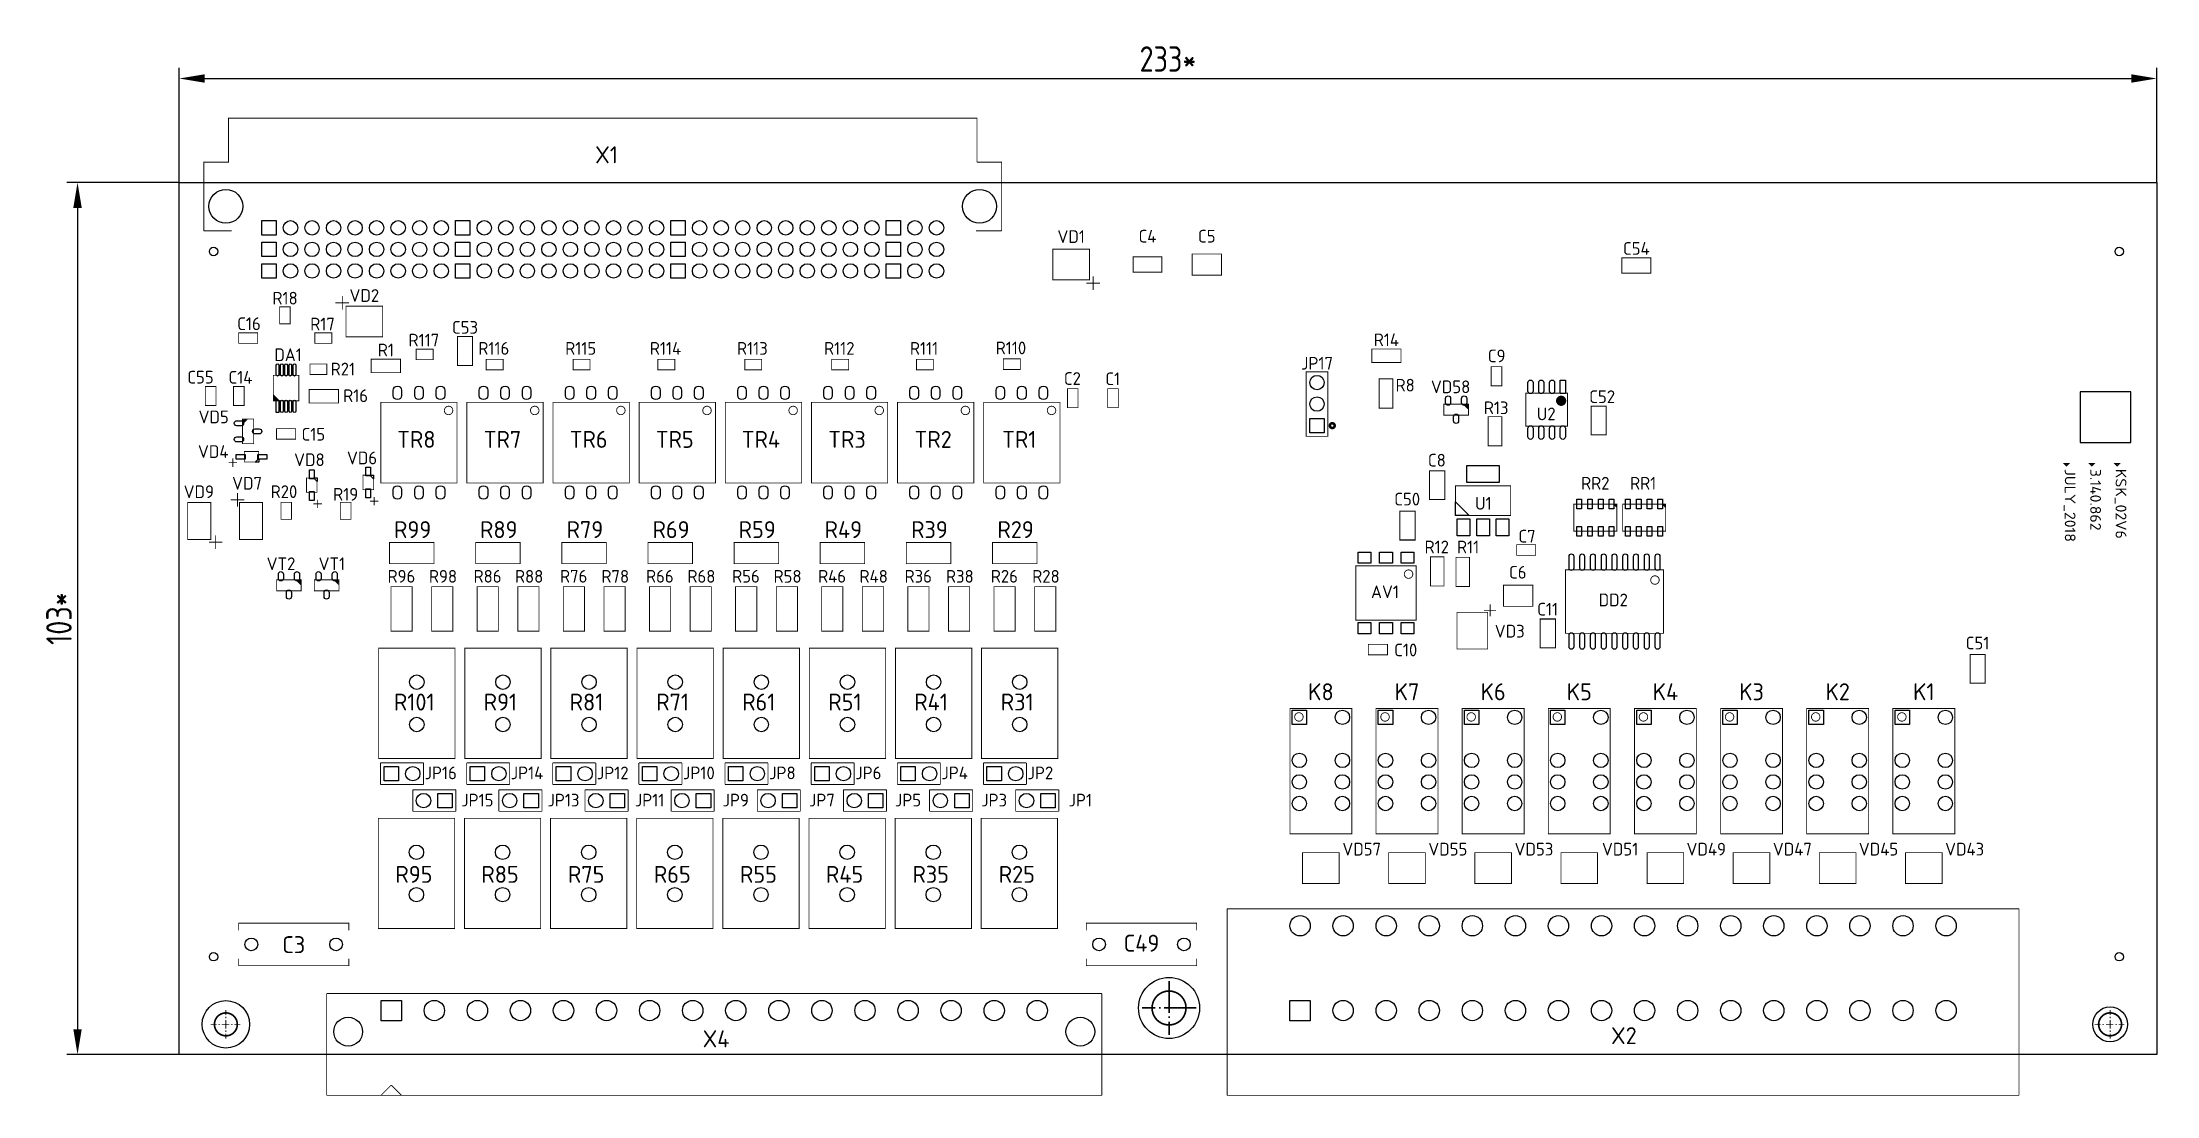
# Model space of a CAD drawing. Header units: millimetres. Extents: x -16 to 566, y -37 to 126.
# Drawn here: x -16.2 to 233.2, y 0 to 124.3 of the extents above; entities that cross this region are included whole.
import ezdxf
from ezdxf.enums import TextEntityAlignment as Align

# ---------------------------------------------------------------- set-up
doc = ezdxf.new("R2010")
doc.units = ezdxf.units.MM
for name, color, linetype in [('BG_OUTLINE', 7, 'Continuous'), ('PG_ASSEMBLY_TOP', 7, 'Continuous'), ('PIN_TOP', 7, 'Continuous'), ('RD_ASSEMBLY_TOP', 7, 'Continuous'), ('РАЗМЕРЫ', 7, 'Continuous')]:
    doc.layers.add(name, color=color, linetype=linetype)
doc.styles.get("Standard").update_dxf_attribs({"font": 'txt.shx'})
doc.styles.add('ГОСТ 2.304', font='CS_Gost2304.shx')
doc.dimstyles.new('ЕСКД', dxfattribs={"dimscale": 0, "dimtxt": 3, "dimasz": 3, "dimexe": 1.25, "dimexo": 0, "dimtad": 1, "dimtoh": 1, "dimdec": 3, "dimrnd": 0.5, "dimtxsty": 'ГОСТ 2.304', "dimcen": 5, "dimadec": 3, "dimazin": 2, "dimtfac": 0.75, "dimtdec": 4, "dimtmove": 1, "dimatfit": 3, "dimfxl": 1, "dimtolj": 1, "dimarcsym": 0})

msp = doc.modelspace()

# ---------------------------------------------------------------- texts
at = {"layer": 'RD_ASSEMBLY_TOP', "width": 0.916667}
for s, height, p in [('X1', 2, (49.061, 110)), ('JP16', 1.5, (28.9412, 37.3323)), ('JP14', 1.5, (39.1012, 37.3323)), ('JP12', 1.5, (49.2612, 37.3323)), ('JP10', 1.5, (59.4212, 37.3323)), ('JP8', 1.5, (69.5812, 37.3323)), ('JP6', 1.5, (79.7412, 37.3323)), ('JP4', 1.5, (89.9012, 37.3323)), ('JP2', 1.5, (100.0612, 37.3323))]:
    msp.add_text(s, height=height, dxfattribs=at).set_placement(p)
for s, height, p in [('VD1', 1.5, (105.204, 100.5994)), ('C4', 1.5, (114.204, 100.6454)), ('C5', 1.5, (121.204, 100.6454)), ('C16', 1.5, (8.225, 90.3189)), ('R14', 1.5, (142.389, 88.4229)), ('R1', 1.5, (24.369, 87.22)), ('R16', 1.5, (20.8014, 81.826)), ('VD58', 1.5, (149.962, 82.878)), ('VD5', 1.5, (4.0595, 79.3269)), ('R99', 2, (27.53, 65.7835)), ('R89', 2, (37.69, 65.7835)), ('R79', 2, (47.85, 65.7835)), ('R69', 2, (58.01, 65.7835)), ('R59', 2, (68.17, 65.7835)), ('R49', 2, (78.33, 65.7835)), ('R39', 2, (88.49, 65.7835)), ('R29', 2, (98.65, 65.7835)), ('VT2', 1.5, (12, 62)), ('VT1', 1.5, (18, 62)), ('C6', 1.5, (157.8864, 61)), ('K8', 2, (134.659, 46.652)), ('K7', 2, (144.819, 46.652)), ('K6', 2, (154.979, 46.652)), ('K5', 2, (165.139, 46.652)), ('K4', 2, (175.299, 46.652)), ('K3', 2, (185.459, 46.652)), ('K2', 2, (195.619, 46.652)), ('K1', 2, (205.779, 46.652)), ('VD57', 1.5, (139.474, 28.3359)), ('VD55', 1.5, (149.634, 28.3359)), ('VD53', 1.5, (159.794, 28.3359)), ('VD51', 1.5, (169.954, 28.3359)), ('VD49', 1.5, (180.114, 28.3359)), ('VD47', 1.5, (190.274, 28.3359)), ('VD45', 1.5, (200.434, 28.3359)), ('VD43', 1.5, (210.594, 28.3359)), ('C49', 2, (113.5, 16.9935)), ('X4', 2, (63.319, 5.7131)), ('X2', 2, (170.404, 6.0852))]:
    msp.add_text(s, height=height, dxfattribs=at).set_placement(p, align=Align.CENTER)
for s, height, p in [('C54', 1.5, (171.87, 100.6979)), ('R18', 1.5, (12.4823, 94.8331)), ('VD2', 1.5, (21.829, 95.1497)), ('R17', 1.5, (16.9, 91.779)), ('R117', 1.5, (28.854, 89.8847)), ('C53', 1.5, (33.7054, 91.3886)), ('DA1', 1.5, (12.8365, 88.1581)), ('R116', 1.5, (37.104, 88.9119)), ('R115', 1.5, (47.354, 88.9119)), ('R114', 1.5, (57.354, 88.9119)), ('R113', 1.5, (67.604, 88.9119)), ('R112', 1.5, (77.854, 88.9119)), ('R111', 1.5, (87.854, 88.9119)), ('R110', 1.5, (98.104, 88.9619)), ('C9', 1.5, (155.394, 88.0244)), ('C55', 1.5, (2.5018, 85.5138)), ('C14', 1.5, (7.218, 85.4963)), ('R21', 1.5, (19.2975, 86.4695)), ('C2', 1.5, (105.3483, 85.3575)), ('C1', 1.5, (110.1084, 85.3223)), ('JP17', 1.5, (134.2087, 87.1565)), ('R8', 1.5, (144.6028, 84.5709)), ('C52', 1.5, (167.8413, 83.2122)), ('R13', 1.5, (155.3374, 81.9018)), ('U2', 1.5, (161.2428, 81.1815)), ('C15', 1.5, (15.8178, 78.7772)), ('TR8', 2, (27.969, 78.4267)), ('TR7', 2, (38.129, 78.4267)), ('TR6', 2, (48.289, 78.4267)), ('TR5', 2, (58.449, 78.4267)), ('TR4', 2, (68.609, 78.4267)), ('TR3', 2, (78.769, 78.4267)), ('TR2', 2, (88.929, 78.4267)), ('TR1', 2, (99.089, 78.4267)), ('VD4', 1.5, (4.0068, 76.7402)), ('VD8', 1.5, (15.35, 75.7739)), ('VD6', 1.5, (21.5607, 75.985)), ('C8', 1.5, (148.3412, 75.7203)), ('VD7', 1.5, (8, 73)), ('RR2', 1.5, (167.0332, 73)), ('RR1', 1.5, (172.6735, 73)), ('VD9', 1.5, (2.305, 72)), ('R20', 1.5, (12.3526, 72.0068)), ('R19', 1.5, (19.6288, 71.699)), ('C50', 1.5, (144.8409, 71.1296)), ('U1', 1.5, (153.827, 70.628)), ('R12', 1.5, (148.3318, 65.4835)), ('R11', 1.5, (152.0283, 65.4835)), ('C7', 1.5, (158.975, 66.7515)), ('R96', 1.5, (26.2064, 62.0272)), ('R98', 1.5, (31.1122, 62.0181)), ('R86', 1.5, (36.3664, 62.0272)), ('R88', 1.5, (41.2722, 62.0181)), ('R76', 1.5, (46.5264, 62.0272)), ('R78', 1.5, (51.4322, 62.0181)), ('R66', 1.5, (56.6864, 62.0272)), ('R68', 1.5, (61.5922, 62.0181)), ('R56', 1.5, (66.8464, 62.0272)), ('R58', 1.5, (71.7522, 62.0181)), ('R46', 1.5, (77.0064, 62.0272)), ('R48', 1.5, (81.9122, 62.0181)), ('R36', 1.5, (87.1664, 62.0272)), ('R38', 1.5, (92.0722, 62.0181)), ('R26', 1.5, (97.3264, 62.0272)), ('R28', 1.5, (102.2322, 62.0181)), ('AV1', 1.5, (142.2232, 60.1964)), ('C11', 1.5, (161.4047, 58.1444)), ('DD2', 1.5, (169.1473, 59.2328)), ('VD3', 1.5, (156.9356, 55.5501)), ('C10', 1.5, (144.6673, 53.3338)), ('C51', 1.5, (212.1157, 54.1539)), ('R101', 2, (27.719, 47.4393)), ('R91', 2, (37.879, 47.4393)), ('R81', 2, (48.039, 47.4393)), ('R71', 2, (58.199, 47.4393)), ('R61', 2, (68.359, 47.4393)), ('R51', 2, (78.519, 47.4393)), ('R41', 2, (88.679, 47.4393)), ('R31', 2, (98.839, 47.4393)), ('JP15', 1.5, (35.1619, 35.6199)), ('JP13', 1.5, (45.3219, 35.6199)), ('JP11', 1.5, (55.4819, 35.6199)), ('JP9', 1.5, (65.6419, 35.6199)), ('JP7', 1.5, (75.8019, 35.6199)), ('JP5', 1.5, (85.9619, 35.6199)), ('JP3', 1.5, (96.1219, 35.6199)), ('JP1', 1.5, (106.2819, 35.6199)), ('R95', 2, (27.679, 27.1142)), ('R85', 2, (37.839, 27.1142)), ('R75', 2, (47.999, 27.1142)), ('R65', 2, (58.159, 27.1142)), ('R55', 2, (68.319, 27.1142)), ('R45', 2, (78.479, 27.1142)), ('R35', 2, (88.639, 27.1142)), ('R25', 2, (98.799, 27.1142)), ('C3', 2, (13.5, 18.8184))]:
    msp.add_text(s, height=height, dxfattribs=at).set_placement(p, align=Align.TOP_CENTER)
at = {"layer": 'RD_ASSEMBLY_TOP', "width": 1.019685}
for s, p in [('JULY_2018', (222.404, 73.95)), ('3.140.862', (225.404, 73.95)), ('KSK_02V6', (228.404, 73.95))]:
    msp.add_text(s, height=1.27, rotation=270, dxfattribs=at).set_placement(p)

# ---------------------------------------------------------------- blocks, each defined once
blk = doc.blocks.new('*D423')
at = {"layer": 'Defpoints', "color": 0}
for p in [(233.25, 120), (0, 107.72), (233.25, 107.72)]:
    blk.add_point(p, dxfattribs=at)
at = {"layer": 'РАЗМЕРЫ', "color": 0, "lineweight": -2}
for p, q in [((0, 107.72), (0, 121.25)), ((3, 120), (230.25, 120)), ((233.25, 107.72), (233.25, 121.25))]:
    blk.add_line(p, q, dxfattribs=at)
at = {"layer": 'РАЗМЕРЫ', "color": 0}
for points in [[(3, 120.5), (3, 119.5), (0, 120)], [(230.25, 119.5), (230.25, 120.5), (233.25, 120)]]:
    blk.add_solid(points, dxfattribs=at)
at = {"layer": 'РАЗМЕРЫ', "color": 0, "ltscale": 100, "insert": (116.62, 122.3), "char_height": 3, "attachment_point": 5, "style": 'ГОСТ 2.304'}
blk.add_mtext('\\A1;233*', dxfattribs=at)
blk = doc.blocks.new('*D425')
at = {"layer": 'Defpoints', "color": 0}
for p in [(0, 107.72), (-12, 4.85), (0, 4.85)]:
    blk.add_point(p, dxfattribs=at)
at = {"layer": 'РАЗМЕРЫ', "color": 0, "lineweight": -2}
for p, q in [((0, 107.72), (-13.25, 107.72)), ((-12, 104.72), (-12, 7.85)), ((0, 4.85), (-13.25, 4.85))]:
    blk.add_line(p, q, dxfattribs=at)
at = {"layer": 'РАЗМЕРЫ', "color": 0}
for points in [[(-11.5, 104.72), (-12.5, 104.72), (-12, 107.72)], [(-12.5, 7.85), (-11.5, 7.85), (-12, 4.85)]]:
    blk.add_solid(points, dxfattribs=at)
at = {"layer": 'РАЗМЕРЫ', "color": 0, "ltscale": 100, "insert": (-14.19, 56.28), "char_height": 3, "attachment_point": 5, "rotation": 90, "style": 'ГОСТ 2.304'}
blk.add_mtext('\\A1;103*', dxfattribs=at)

# ---------------------------------------------------------------- dimensions: what is measured, and where the dimension line sits
at = {"layer": 'РАЗМЕРЫ'}
dim = msp.add_linear_dim(base=(233.25, 120), p1=(0, 107.72), p2=(233.25, 107.72), text='<>*', dimstyle='ЕСКД', override={"dimscale": 1, "dimlfac": 1, "dimtxsty": 'ГОСТ 2.304', "dimsah": 1, "dimtolj": 1}, dxfattribs=at)
dim.commit()
dim.dimension.update_dxf_attribs({"geometry": '*D423', "text_midpoint": (116.625, 122.3033)})
dim = msp.add_linear_dim(base=(-12, 4.85), p1=(0, 107.72), p2=(0, 4.85), angle=90, text='<>*', dimstyle='ЕСКД', override={"dimscale": 1, "dimlfac": 1, "dimtxsty": 'ГОСТ 2.304', "dimsah": 1, "dimtolj": 1}, dxfattribs=at)
dim.commit()
dim.dimension.update_dxf_attribs({"geometry": '*D425', "text_midpoint": (-14.1871, 56.285)})

# ---------------------------------------------------------------- linework, layer by layer
at = {"layer": 'BG_OUTLINE'}
msp.add_lwpolyline([(0, 107.72), (233.25, 107.72), (233.25, 4.85), (0, 4.85)], close=True, dxfattribs=at)
at = {"layer": 'PG_ASSEMBLY_TOP'}
for points, const_width in [([(94.1, 110.12), (94.1, 115.32), (5.8, 115.32), (5.8, 110.12), (2.9, 110.12), (2.898, 102.02)], 0.1), ([(97, 102.02), (97, 110.12), (94.1, 110.12)], 0.1), ([(2.898, 102.02), (6.2, 102.02)], 0.1), ([(93.968, 102.02), (97, 102.02)], 0.1), ([(107.366, 99.862), (107.366, 96.238), (103.042, 96.238), (103.042, 99.862), (107.366, 99.862)], 0.1), ([(112.504, 97.15), (112.504, 98.95), (115.904, 98.95), (115.904, 97.15), (112.504, 97.15)], 0.12), ([(122.929, 99.3), (122.929, 96.8), (119.479, 96.8), (119.479, 99.3), (122.929, 99.3)], 0.1), ([(170.17, 97.035), (170.17, 98.835), (173.57, 98.835), (173.57, 97.035), (170.17, 97.035)], 0.12), ([(107.004, 95.85), (108.604, 95.85)], 0.1), ([(107.804, 96.65), (107.804, 95.05)], 0.1), ([(11.839, 93.054), (13.089, 93.054), (13.089, 91.054), (11.839, 91.054), (11.839, 93.054)], 0.1), ([(20.029, 93.53), (18.429, 93.53)], 0.1), ([(19.229, 92.73), (19.229, 94.33)], 0.1), ([(19.667, 89.518), (19.667, 93.142), (23.991, 93.142), (23.991, 89.518), (19.667, 89.518)], 0.1), ([(9.25, 90), (9.25, 88.75), (7, 88.75), (7, 90), (9.25, 90)], 0.1), ([(16, 88.75), (16, 90), (18, 90), (18, 88.75), (16, 88.75)], 0.1), ([(27.954, 86.825), (27.954, 88.075), (29.954, 88.075), (29.954, 86.825), (27.954, 86.825)], 0.1), ([(34.604, 86.15), (32.804, 86.15), (32.804, 89.55), (34.604, 89.55), (34.604, 86.15)], 0.12), ([(144.114, 88.09), (144.114, 86.49), (140.664, 86.49), (140.664, 88.09), (144.114, 88.09)], 0.1), ([(14.1, 81.975), (11.1, 81.975), (11.1, 84.975), (14.1, 84.975), (14.1, 81.975)], 0.1), ([(15.416, 85.076), (15.416, 86.326), (17.416, 86.326), (17.416, 85.076), (15.416, 85.076)], 0.1), ([(26.094, 86.8953), (26.094, 85.2953), (22.644, 85.2953), (22.644, 86.8953), (26.094, 86.8953)], 0.1), ([(36.204, 85.625), (36.204, 86.875), (38.204, 86.875), (38.204, 85.625), (36.204, 85.625)], 0.1), ([(46.454, 85.625), (46.454, 86.875), (48.454, 86.875), (48.454, 85.625), (46.454, 85.625)], 0.1), ([(56.454, 85.625), (56.454, 86.875), (58.454, 86.875), (58.454, 85.625), (56.454, 85.625)], 0.1), ([(66.704, 85.625), (66.704, 86.875), (68.704, 86.875), (68.704, 85.625), (66.704, 85.625)], 0.1), ([(76.954, 85.625), (76.954, 86.875), (78.954, 86.875), (78.954, 85.625), (76.954, 85.625)], 0.1), ([(86.954, 85.625), (86.954, 86.875), (88.954, 86.875), (88.954, 85.625), (86.954, 85.625)], 0.1), ([(97.204, 85.675), (97.204, 86.925), (99.204, 86.925), (99.204, 85.675), (97.204, 85.675)], 0.1), ([(132.934, 85.4), (135.474, 85.4), (135.474, 77.78), (132.934, 77.78), (132.934, 85.4)], 0.1), ([(154.75, 86), (156, 86), (156, 83.75), (154.75, 83.75), (154.75, 86)], 0.1), ([(3.079, 83.675), (4.329, 83.675), (4.329, 81.425), (3.079, 81.425), (3.079, 83.675)], 0.1), ([(6.408, 83.675), (7.658, 83.675), (7.658, 81.425), (6.408, 81.425), (6.408, 83.675)], 0.1), ([(11.8, 81.975), (11.1, 82.675)], 0.1), ([(11.1, 82.575), (11.7, 81.975)], 0.1), ([(11.6, 81.975), (11.1, 82.475)], 0.1), ([(11.5, 81.975), (11.1, 82.375)], 0.1), ([(11.4, 81.975), (11.1, 82.275)], 0.1), ([(18.777, 83.321), (18.777, 81.721), (15.327, 81.721), (15.327, 83.321), (18.777, 83.321)], 0.1), ([(104.764, 83.415), (106.014, 83.415), (106.014, 81.165), (104.764, 81.165), (104.764, 83.415)], 0.1), ([(109.514, 83.415), (110.764, 83.415), (110.764, 81.165), (109.514, 81.165), (109.514, 83.415)], 0.1), ([(143.144, 81.114), (141.544, 81.114), (141.544, 84.564), (143.144, 84.564), (143.144, 81.114)], 0.1), ([(158.841, 82.881), (163.741, 82.881), (163.741, 78.981), (158.841, 78.981), (158.841, 82.881)], 0.1), ([(8.769, 79.825), (8.769, 76.925), (7.469, 76.925), (7.469, 79.825), (8.769, 79.825)], 0.1), ([(7.519, 79.675), (7.619, 79.775)], 0.1), ([(7.519, 79.575), (7.719, 79.775)], 0.1), ([(7.519, 79.475), (7.819, 79.775)], 0.1), ([(7.519, 79.375), (7.919, 79.775)], 0.1), ([(7.519, 79.275), (8.019, 79.775)], 0.1), ([(11.3, 81.975), (11.1, 82.175)], 0.1), ([(11.2, 81.975), (11.1, 82.075)], 0.1), ([(23.769, 81.8), (32.769, 81.8), (32.769, 72.28), (23.769, 72.28), (23.769, 81.8)], 0.1), ([(33.929, 81.8), (42.929, 81.8), (42.929, 72.28), (33.929, 72.28), (33.929, 81.8)], 0.1), ([(44.089, 81.8), (53.089, 81.8), (53.089, 72.28), (44.089, 72.28), (44.089, 81.8)], 0.1), ([(54.249, 81.8), (63.249, 81.8), (63.249, 72.28), (54.249, 72.28), (54.249, 81.8)], 0.1), ([(64.409, 81.8), (73.409, 81.8), (73.409, 72.28), (64.409, 72.28), (64.409, 81.8)], 0.1), ([(74.569, 81.8), (83.569, 81.8), (83.569, 72.28), (74.569, 72.28), (74.569, 81.8)], 0.1), ([(84.729, 81.8), (93.729, 81.8), (93.729, 72.28), (84.729, 72.28), (84.729, 81.8)], 0.1), ([(94.889, 81.8), (103.889, 81.8), (103.889, 72.28), (94.889, 72.28), (94.889, 81.8)], 0.1), ([(152.062, 80.281), (149.162, 80.281), (149.162, 81.581), (152.062, 81.581), (152.062, 80.281)], 0.1), ([(151.512, 81.531), (152.012, 81.031)], 0.1), ([(151.612, 81.531), (152.012, 81.131)], 0.1), ([(151.712, 81.531), (152.012, 81.231)], 0.1), ([(151.812, 81.531), (152.012, 81.331)], 0.1), ([(151.912, 81.531), (152.012, 81.431)], 0.1), ([(156, 76.662), (154.4, 76.662), (154.4, 80.112), (156, 80.112), (156, 76.662)], 0.1), ([(168.325, 77.959), (166.525, 77.959), (166.525, 81.359), (168.325, 81.359), (168.325, 77.959)], 0.12), ([(11.475, 77.444), (11.475, 78.694), (13.725, 78.694), (13.725, 77.444), (11.475, 77.444)], 0.1), ([(6.319, 74.175), (6.319, 75.175)], 0.1), ([(7.669, 74.75), (7.669, 76), (9.369, 76), (9.369, 74.75), (7.669, 74.75)], 0.1), ([(6.819, 74.675), (5.819, 74.675)], 0.1), ([(16.25, 71.177), (15, 71.177), (15, 72.877), (16.25, 72.877), (16.25, 71.177)], 0.1), ([(22.9241, 71.495), (21.6741, 71.495), (21.6741, 73.195), (22.9241, 73.195), (22.9241, 71.495)], 0.1), ([(149.286, 70.327), (147.486, 70.327), (147.486, 73.727), (149.286, 73.727), (149.286, 70.327)], 0.12), ([(222.804, 74.55), (222.604, 74.35), (222.404, 74.55), (222.804, 74.55)], 0.2), ([(225.804, 74.55), (225.604, 74.35), (225.404, 74.55), (225.804, 74.55)], 0.2), ([(228.804, 74.55), (228.604, 74.35), (228.404, 74.55), (228.804, 74.55)], 0.2), ([(1, 69.989), (3.724, 69.989), (3.724, 65.613), (1, 65.613), (1, 69.989)], 0.1), ([(6.068, 70.301), (7.668, 70.301)], 0.1), ([(6.868, 69.501), (6.868, 71.101)], 0.1), ([(9.828, 65.613), (7.104, 65.613), (7.104, 69.989), (9.828, 69.989), (9.828, 65.613)], 0.1), ([(13.247, 68), (11.997, 68), (11.997, 70), (13.247, 70), (13.247, 68)], 0.1), ([(16.825, 69.827), (15.825, 69.827)], 0.1), ([(16.325, 70.327), (16.325, 69.327)], 0.1), ([(20.25, 68), (19, 68), (19, 70), (20.25, 70), (20.25, 68)], 0.1), ([(23.4991, 70.145), (22.4991, 70.145)], 0.1), ([(22.9991, 70.645), (22.9991, 69.645)], 0.1), ([(150.539, 71.94), (157.039, 71.94), (157.039, 68.44), (150.539, 68.44), (150.539, 71.94)], 0.1), ([(169.579, 66.59), (164.499, 66.59), (164.499, 69.79), (169.579, 69.79), (169.579, 66.59)], 0.1), ([(169.179, 69.79), (169.579, 69.39)], 0.1), ([(169.279, 69.79), (169.579, 69.49)], 0.1), ([(169.379, 69.79), (169.579, 69.59)], 0.1), ([(169.479, 69.79), (169.579, 69.69)], 0.1), ([(175.329, 66.59), (170.249, 66.59), (170.249, 69.79), (175.329, 69.79), (175.329, 66.59)], 0.1), ([(174.929, 69.79), (175.329, 69.39)], 0.1), ([(175.029, 69.79), (175.329, 69.49)], 0.1), ([(175.129, 69.79), (175.329, 69.59)], 0.1), ([(175.229, 69.79), (175.329, 69.69)], 0.1), ([(145.788, 65.557), (143.988, 65.557), (143.988, 68.957), (145.788, 68.957), (145.788, 65.557)], 0.12), ([(5.09, 65.301), (3.49, 65.301)], 0.1), ([(4.29, 66.101), (4.29, 64.501)], 0.1), ([(30.055, 65.27), (30.055, 62.77), (24.805, 62.77), (24.805, 65.27), (30.055, 65.27)], 0.1), ([(40.215, 65.27), (40.215, 62.77), (34.965, 62.77), (34.965, 65.27), (40.215, 65.27)], 0.1), ([(50.375, 65.27), (50.375, 62.77), (45.125, 62.77), (45.125, 65.27), (50.375, 65.27)], 0.1), ([(60.535, 65.27), (60.535, 62.77), (55.285, 62.77), (55.285, 65.27), (60.535, 65.27)], 0.1), ([(70.695, 65.27), (70.695, 62.77), (65.445, 62.77), (65.445, 65.27), (70.695, 65.27)], 0.1), ([(80.855, 65.27), (80.855, 62.77), (75.605, 62.77), (75.605, 65.27), (80.855, 65.27)], 0.1), ([(91.015, 65.27), (91.015, 62.77), (85.765, 62.77), (85.765, 65.27), (91.015, 65.27)], 0.1), ([(101.175, 65.27), (101.175, 62.77), (95.925, 62.77), (95.925, 65.27), (101.175, 65.27)], 0.1), ([(160, 65), (160, 63.75), (157.75, 63.75), (157.75, 65), (160, 65)], 0.1), ([(138.784, 62.507), (145.904, 62.507), (145.904, 56.107), (138.784, 56.107), (138.784, 62.507)], 0.1), ([(147.586, 63.576), (149.186, 63.576), (149.186, 60.126), (147.586, 60.126), (147.586, 63.576)], 0.1), ([(152.189, 60.065), (150.589, 60.065), (150.589, 63.515), (152.189, 63.515), (152.189, 60.065)], 0.1), ([(14.389, 59.55), (11.489, 59.55), (11.489, 60.85), (14.389, 60.85), (14.389, 59.55)], 0.1), ([(13.839, 60.8), (14.339, 60.3)], 0.1), ([(13.939, 60.8), (14.339, 60.4)], 0.1), ([(14.039, 60.8), (14.339, 60.5)], 0.1), ([(14.139, 60.8), (14.339, 60.6)], 0.1), ([(14.239, 60.8), (14.339, 60.7)], 0.1), ([(18.834, 59.55), (15.934, 59.55), (15.934, 60.85), (18.834, 60.85), (18.834, 59.55)], 0.1), ([(18.284, 60.8), (18.784, 60.3)], 0.1), ([(18.384, 60.8), (18.784, 60.4)], 0.1), ([(18.484, 60.8), (18.784, 60.5)], 0.1), ([(18.584, 60.8), (18.784, 60.6)], 0.1), ([(18.684, 60.8), (18.784, 60.7)], 0.1), ([(27.48, 54.795), (24.98, 54.795), (24.98, 60.045), (27.48, 60.045), (27.48, 54.795)], 0.1), ([(29.78, 60.045), (32.28, 60.045), (32.28, 54.795), (29.78, 54.795), (29.78, 60.045)], 0.1), ([(37.64, 54.795), (35.14, 54.795), (35.14, 60.045), (37.64, 60.045), (37.64, 54.795)], 0.1), ([(39.94, 60.045), (42.44, 60.045), (42.44, 54.795), (39.94, 54.795), (39.94, 60.045)], 0.1), ([(47.8, 54.795), (45.3, 54.795), (45.3, 60.045), (47.8, 60.045), (47.8, 54.795)], 0.1), ([(50.1, 60.045), (52.6, 60.045), (52.6, 54.795), (50.1, 54.795), (50.1, 60.045)], 0.1), ([(57.96, 54.795), (55.46, 54.795), (55.46, 60.045), (57.96, 60.045), (57.96, 54.795)], 0.1), ([(60.26, 60.045), (62.76, 60.045), (62.76, 54.795), (60.26, 54.795), (60.26, 60.045)], 0.1), ([(68.12, 54.795), (65.62, 54.795), (65.62, 60.045), (68.12, 60.045), (68.12, 54.795)], 0.1), ([(70.42, 60.045), (72.92, 60.045), (72.92, 54.795), (70.42, 54.795), (70.42, 60.045)], 0.1), ([(78.28, 54.795), (75.78, 54.795), (75.78, 60.045), (78.28, 60.045), (78.28, 54.795)], 0.1), ([(80.58, 60.045), (83.08, 60.045), (83.08, 54.795), (80.58, 54.795), (80.58, 60.045)], 0.1), ([(88.44, 54.795), (85.94, 54.795), (85.94, 60.045), (88.44, 60.045), (88.44, 54.795)], 0.1), ([(90.74, 60.045), (93.24, 60.045), (93.24, 54.795), (90.74, 54.795), (90.74, 60.045)], 0.1), ([(98.6, 54.795), (96.1, 54.795), (96.1, 60.045), (98.6, 60.045), (98.6, 54.795)], 0.1), ([(100.9, 60.045), (103.4, 60.045), (103.4, 54.795), (100.9, 54.795), (100.9, 60.045)], 0.1), ([(159.651, 60.239), (159.651, 57.739), (156.201, 57.739), (156.201, 60.239), (159.651, 60.239)], 0.1), ([(163.514, 62.045), (175.064, 62.045), (175.064, 54.545), (163.514, 54.545), (163.514, 62.045)], 0.1), ([(154.62, 56.555), (154.62, 57.955)], 0.1), ([(150.708, 57.017), (154.332, 57.017), (154.332, 52.693), (150.708, 52.693), (150.708, 57.017)], 0.1), ([(153.92, 57.255), (155.32, 57.255)], 0.1), ([(162.324, 52.837), (160.524, 52.837), (160.524, 56.237), (162.324, 56.237), (162.324, 52.837)], 0.12), ([(23.519, 52.79), (32.519, 52.79), (32.519, 39.79), (23.519, 39.79), (23.519, 52.79)], 0.1), ([(33.679, 52.79), (42.679, 52.79), (42.679, 39.79), (33.679, 39.79), (33.679, 52.79)], 0.1), ([(43.839, 52.79), (52.839, 52.79), (52.839, 39.79), (43.839, 39.79), (43.839, 52.79)], 0.1), ([(53.999, 52.79), (62.999, 52.79), (62.999, 39.79), (53.999, 39.79), (53.999, 52.79)], 0.1), ([(64.159, 52.79), (73.159, 52.79), (73.159, 39.79), (64.159, 39.79), (64.159, 52.79)], 0.1), ([(74.319, 52.79), (83.319, 52.79), (83.319, 39.79), (74.319, 39.79), (74.319, 52.79)], 0.1), ([(84.479, 52.79), (93.479, 52.79), (93.479, 39.79), (84.479, 39.79), (84.479, 52.79)], 0.1), ([(94.639, 52.79), (103.639, 52.79), (103.639, 39.79), (94.639, 39.79), (94.639, 52.79)], 0.1), ([(140.265, 52.004), (140.265, 53.254), (142.515, 53.254), (142.515, 52.004), (140.265, 52.004)], 0.1), ([(211.229, 52.05), (213.029, 52.05), (213.029, 48.65), (211.229, 48.65), (211.229, 52.05)], 0.12), ([(131.009, 30.885), (131.009, 45.685), (138.309, 45.685), (138.309, 30.885), (131.009, 30.885)], 0.1), ([(141.169, 30.885), (141.169, 45.685), (148.469, 45.685), (148.469, 30.885), (141.169, 30.885)], 0.1), ([(151.329, 30.885), (151.329, 45.685), (158.629, 45.685), (158.629, 30.885), (151.329, 30.885)], 0.1), ([(161.489, 30.885), (161.489, 45.685), (168.789, 45.685), (168.789, 30.885), (161.489, 30.885)], 0.1), ([(171.649, 30.885), (171.649, 45.685), (178.949, 45.685), (178.949, 30.885), (171.649, 30.885)], 0.1), ([(181.809, 30.885), (181.809, 45.685), (189.109, 45.685), (189.109, 30.885), (181.809, 30.885)], 0.1), ([(191.969, 30.885), (191.969, 45.685), (199.269, 45.685), (199.269, 30.885), (191.969, 30.885)], 0.1), ([(202.129, 30.885), (202.129, 45.685), (209.429, 45.685), (209.429, 30.885), (202.129, 30.885)], 0.1), ([(23.734, 39.26), (28.814, 39.26)], 0.1), ([(23.734, 36.72), (23.734, 39.26)], 0.1), ([(28.814, 39.26), (28.814, 36.72)], 0.1), ([(33.894, 39.26), (38.974, 39.26)], 0.1), ([(33.894, 36.72), (33.894, 39.26)], 0.1), ([(38.974, 39.26), (38.974, 36.72)], 0.1), ([(44.054, 39.26), (49.134, 39.26)], 0.1), ([(44.054, 36.72), (44.054, 39.26)], 0.1), ([(49.134, 39.26), (49.134, 36.72)], 0.1), ([(54.214, 39.26), (59.294, 39.26)], 0.1), ([(54.214, 36.72), (54.214, 39.26)], 0.1), ([(59.294, 39.26), (59.294, 36.72)], 0.1), ([(64.374, 39.26), (69.454, 39.26)], 0.1), ([(64.374, 36.72), (64.374, 39.26)], 0.1), ([(69.454, 39.26), (69.454, 36.72)], 0.1), ([(74.534, 39.26), (79.614, 39.26)], 0.1), ([(74.534, 36.72), (74.534, 39.26)], 0.1), ([(79.614, 39.26), (79.614, 36.72)], 0.1), ([(84.694, 39.26), (89.774, 39.26)], 0.1), ([(84.694, 36.72), (84.694, 39.26)], 0.1), ([(89.774, 39.26), (89.774, 36.72)], 0.1), ([(94.854, 39.26), (99.934, 39.26)], 0.1), ([(94.854, 36.72), (94.854, 39.26)], 0.1), ([(99.934, 39.26), (99.934, 36.72)], 0.1), ([(28.814, 36.72), (23.734, 36.72)], 0.1), ([(27.544, 33.545), (27.544, 36.085)], 0.1), ([(27.544, 36.085), (32.624, 36.085)], 0.1), ([(32.624, 36.085), (32.624, 33.545)], 0.1), ([(38.974, 36.72), (33.894, 36.72)], 0.1), ([(37.704, 33.545), (37.704, 36.085)], 0.1), ([(37.704, 36.085), (42.784, 36.085)], 0.1), ([(42.784, 36.085), (42.784, 33.545)], 0.1), ([(49.134, 36.72), (44.054, 36.72)], 0.1), ([(47.864, 33.545), (47.864, 36.085)], 0.1), ([(47.864, 36.085), (52.944, 36.085)], 0.1), ([(52.944, 36.085), (52.944, 33.545)], 0.1), ([(59.294, 36.72), (54.214, 36.72)], 0.1), ([(58.024, 33.545), (58.024, 36.085)], 0.1), ([(58.024, 36.085), (63.104, 36.085)], 0.1), ([(63.104, 36.085), (63.104, 33.545)], 0.1), ([(69.454, 36.72), (64.374, 36.72)], 0.1), ([(68.184, 33.545), (68.184, 36.085)], 0.1), ([(68.184, 36.085), (73.264, 36.085)], 0.1), ([(73.264, 36.085), (73.264, 33.545)], 0.1), ([(79.614, 36.72), (74.534, 36.72)], 0.1), ([(78.344, 33.545), (78.344, 36.085)], 0.1), ([(78.344, 36.085), (83.424, 36.085)], 0.1), ([(83.424, 36.085), (83.424, 33.545)], 0.1), ([(89.774, 36.72), (84.694, 36.72)], 0.1), ([(88.504, 33.545), (88.504, 36.085)], 0.1), ([(88.504, 36.085), (93.584, 36.085)], 0.1), ([(93.584, 36.085), (93.584, 33.545)], 0.1), ([(99.934, 36.72), (94.854, 36.72)], 0.1), ([(98.664, 33.545), (98.664, 36.085)], 0.1), ([(98.664, 36.085), (103.744, 36.085)], 0.1), ([(103.744, 36.085), (103.744, 33.545)], 0.1), ([(23.479, 32.72), (32.479, 32.72), (32.479, 19.72), (23.479, 19.72), (23.479, 32.72)], 0.1), ([(32.624, 33.545), (27.544, 33.545)], 0.1), ([(33.639, 32.72), (42.639, 32.72), (42.639, 19.72), (33.639, 19.72), (33.639, 32.72)], 0.1), ([(42.784, 33.545), (37.704, 33.545)], 0.1), ([(43.799, 32.72), (52.799, 32.72), (52.799, 19.72), (43.799, 19.72), (43.799, 32.72)], 0.1), ([(52.944, 33.545), (47.864, 33.545)], 0.1), ([(53.959, 32.72), (62.959, 32.72), (62.959, 19.72), (53.959, 19.72), (53.959, 32.72)], 0.1), ([(63.104, 33.545), (58.024, 33.545)], 0.1), ([(64.119, 32.72), (73.119, 32.72), (73.119, 19.72), (64.119, 19.72), (64.119, 32.72)], 0.1), ([(73.264, 33.545), (68.184, 33.545)], 0.1), ([(74.279, 32.72), (83.279, 32.72), (83.279, 19.72), (74.279, 19.72), (74.279, 32.72)], 0.1), ([(83.424, 33.545), (78.344, 33.545)], 0.1), ([(84.439, 32.72), (93.439, 32.72), (93.439, 19.72), (84.439, 19.72), (84.439, 32.72)], 0.1), ([(93.584, 33.545), (88.504, 33.545)], 0.1), ([(94.599, 32.72), (103.599, 32.72), (103.599, 19.72), (94.599, 19.72), (94.599, 32.72)], 0.1), ([(103.744, 33.545), (98.664, 33.545)], 0.1), ([(136.817, 28.665), (136.817, 25.045), (132.501, 25.045), (132.501, 28.665), (136.817, 28.665)], 0.1), ([(146.977, 28.665), (146.977, 25.045), (142.661, 25.045), (142.661, 28.665), (146.977, 28.665)], 0.1), ([(157.137, 28.665), (157.137, 25.045), (152.821, 25.045), (152.821, 28.665), (157.137, 28.665)], 0.1), ([(167.297, 28.665), (167.297, 25.045), (162.981, 25.045), (162.981, 28.665), (167.297, 28.665)], 0.1), ([(177.457, 28.665), (177.457, 25.045), (173.141, 25.045), (173.141, 28.665), (177.457, 28.665)], 0.1), ([(187.617, 28.665), (187.617, 25.045), (183.301, 25.045), (183.301, 28.665), (187.617, 28.665)], 0.1), ([(197.777, 28.665), (197.777, 25.045), (193.461, 25.045), (193.461, 28.665), (197.777, 28.665)], 0.1), ([(207.937, 28.665), (207.937, 25.045), (203.621, 25.045), (203.621, 28.665), (207.937, 28.665)], 0.1), ([(20, 19.517), (20, 20.35), (7, 20.35), (7, 19.517)], 0.1), ([(107, 19.517), (107, 20.35), (120, 20.35), (120, 19.517)], 0.1), ([(123.604, 0.05), (123.604, 22.05)], 0.1), ([(123.604, 22.05), (217.004, 22.05)], 0.1), ([(217.004, 22.05), (217.004, 0.05)], 0.1), ([(20, 16.183), (20, 15.35), (7, 15.35), (7, 16.183)], 0.1), ([(107, 16.183), (107, 15.35), (120, 15.35), (120, 16.183)], 0.1), ([(116.75, 13.55), (116.75, 9.75)], 0.2), ([(5.5, 9.52), (5.5, 10.12)], 0.1), ([(17.384, 0.05), (17.384, 12.05)], 0.1), ([(17.384, 12.05), (108.824, 12.05)], 0.1), ([(108.824, 0.05), (108.824, 12.05)], 0.1), ([(115.15, 10.35), (113.55, 10.35)], 0.2), ([(115.75, 10.35), (115.55, 10.35)], 0.2), ([(119.95, 10.35), (116.15, 10.35)], 0.2), ([(227.75, 9.52), (227.75, 10.12)], 0.1), ([(4.4, 8.42), (3.7, 8.42)], 0.1), ([(4.8, 8.42), (4.6, 8.42)], 0.1), ([(5, 8.42), (5.9, 8.42)], 0.1), ([(5.5, 9.12), (5.5, 9.32)], 0.1), ([(5.5, 8.92), (5.5, 7.92)], 0.1), ([(5.5, 7.72), (5.5, 7.52)], 0.1), ([(6.1, 8.42), (6.3, 8.42)], 0.1), ([(6.5, 8.42), (7.2, 8.42)], 0.1), ([(116.75, 9.35), (116.75, 9.15)], 0.2), ([(116.75, 8.75), (116.75, 7.15)], 0.2), ([(226.65, 8.42), (225.95, 8.42)], 0.1), ([(227.05, 8.42), (226.85, 8.42)], 0.1), ([(227.25, 8.42), (228.15, 8.42)], 0.1), ([(227.75, 9.12), (227.75, 9.32)], 0.1), ([(227.75, 8.92), (227.75, 7.92)], 0.1), ([(227.75, 7.72), (227.75, 7.52)], 0.1), ([(228.35, 8.42), (228.55, 8.42)], 0.1), ([(228.75, 8.42), (229.45, 8.42)], 0.1), ([(5.5, 7.32), (5.5, 6.72)], 0.1), ([(227.75, 7.32), (227.75, 6.72)], 0.1), ([(108.824, 0.05), (17.384, 0.05)], 0.1), ([(25.004, 1.25), (23.804, 0.05)], 0.1), ([(23.804, 0.05), (26.204, 0.05)], 0.1), ([(26.204, 0.05), (25.004, 1.25)], 0.1), ([(217.004, 0.05), (123.604, 0.05)], 0.1)]:
    msp.add_lwpolyline(points, dxfattribs=dict(at, const_width=const_width))
for points, const_width in [([(163, 81.679, 1), (163, 82.279, 1), (163, 81.679)], 0.6), ([(31.769, 80.34, 1), (31.769, 81.34, 1), (31.769, 80.34)], 0.1), ([(41.929, 80.34, 1), (41.929, 81.34, 1), (41.929, 80.34)], 0.1), ([(52.089, 80.34, 1), (52.089, 81.34, 1), (52.089, 80.34)], 0.1), ([(62.249, 80.34, 1), (62.249, 81.34, 1), (62.249, 80.34)], 0.1), ([(72.409, 80.34, 1), (72.409, 81.34, 1), (72.409, 80.34)], 0.1), ([(82.569, 80.34, 1), (82.569, 81.34, 1), (82.569, 80.34)], 0.1), ([(92.729, 80.34, 1), (92.729, 81.34, 1), (92.729, 80.34)], 0.1), ([(102.889, 80.34, 1), (102.889, 81.34, 1), (102.889, 80.34)], 0.1), ([(136.004, 78.767, 1), (136.004, 79.333, 1), (136.004, 78.767)], 0.3), ([(145.004, 61.032, 1), (145.004, 62.032, 1), (145.004, 61.032)], 0.1), ([(174.064, 60.333, 1), (174.064, 61.332, 1), (174.064, 60.333)], 0.1), ([(132.069, 44.185, 1), (132.069, 45.185, 1), (132.069, 44.185)], 0.1), ([(142.229, 44.185, 1), (142.229, 45.185, 1), (142.229, 44.185)], 0.1), ([(152.389, 44.185, 1), (152.389, 45.185, 1), (152.389, 44.185)], 0.1), ([(162.549, 44.185, 1), (162.549, 45.185, 1), (162.549, 44.185)], 0.1), ([(172.709, 44.185, 1), (172.709, 45.185, 1), (172.709, 44.185)], 0.1), ([(182.869, 44.185, 1), (182.869, 45.185, 1), (182.869, 44.185)], 0.1), ([(193.029, 44.185, 1), (193.029, 45.185, 1), (193.029, 44.185)], 0.1), ([(203.189, 44.185, 1), (203.189, 45.185, 1), (203.189, 44.185)], 0.1), ([(116.75, 8.35, 1), (116.75, 12.35, 1), (116.75, 8.35)], 0.2), ([(5.5, 7.07, 1), (5.5, 9.77, 1), (5.5, 7.07)], 0.2), ([(227.75, 7.07, 1), (227.75, 9.77, 1), (227.75, 7.07)], 0.2)]:
    msp.add_lwpolyline(points, format="xyb", dxfattribs=dict(at, const_width=const_width))
for points in [[(230.204, 83.05), (224.204, 83.05), (224.204, 77.05), (230.204, 77.05)], [(9.369, 74.75), (8.944, 74.75), (9.369, 75.175)], [(16.25, 72.877), (16.25, 72.452), (15.825, 72.877)], [(22.9241, 73.195), (22.9241, 72.77), (22.4991, 73.195)], [(150.539, 68.44), (150.539, 70.065), (152.164, 68.44)]]:
    msp.add_lwpolyline(points, close=True, dxfattribs=at)
at = {"layer": 'PIN_TOP'}
for points in [[(9.73, 101.53), (9.73, 103.23), (11.43, 103.23), (11.43, 101.53)], [(32.59, 101.53), (32.59, 103.23), (34.29, 103.23), (34.29, 101.53)], [(57.99, 101.53), (57.99, 103.23), (59.69, 103.23), (59.69, 101.53)], [(83.39, 101.53), (83.39, 103.23), (85.09, 103.23), (85.09, 101.53)], [(9.73, 98.99), (9.73, 100.69), (11.43, 100.69), (11.43, 98.99)], [(32.59, 98.99), (32.59, 100.69), (34.29, 100.69), (34.29, 98.99)], [(57.99, 98.99), (57.99, 100.69), (59.69, 100.69), (59.69, 98.99)], [(83.39, 98.99), (83.39, 100.69), (85.09, 100.69), (85.09, 98.99)], [(9.73, 96.45), (9.73, 98.15), (11.43, 98.15), (11.43, 96.45)], [(32.59, 96.45), (32.59, 98.15), (34.29, 98.15), (34.29, 96.45)], [(57.99, 96.45), (57.99, 98.15), (59.69, 98.15), (59.69, 96.45)], [(83.39, 96.45), (83.39, 98.15), (85.09, 98.15), (85.09, 96.45)], [(162.896, 84.431), (163.496, 84.431), (163.496, 82.831), (162.896, 82.831)], [(11.75, 80.6), (11.45, 80.6), (11.45, 82.05), (11.75, 82.05)], [(135.054, 78.2), (133.354, 78.2), (133.354, 79.9), (135.054, 79.9)], [(6.706, 75.1), (6.706, 75.65), (7.756, 75.65), (7.756, 75.1)], [(10.332, 75.65), (10.332, 75.1), (9.282, 75.1), (9.282, 75.65)], [(15.35, 73.84), (15.9, 73.84), (15.9, 72.79), (15.35, 72.79)], [(22.0241, 74.158), (22.5741, 74.158), (22.5741, 73.108), (22.0241, 73.108)], [(151.889, 74.34), (155.689, 74.34), (155.689, 72.34), (151.889, 72.34)], [(15.9, 70.214), (15.35, 70.214), (15.35, 71.264), (15.9, 71.264)], [(22.5741, 70.532), (22.0241, 70.532), (22.0241, 71.582), (22.5741, 71.582)], [(164.859, 70.365), (165.409, 70.365), (165.409, 69.215), (164.859, 69.215)], [(166.129, 70.365), (166.679, 70.365), (166.679, 69.215), (166.129, 69.215)], [(167.399, 70.365), (167.949, 70.365), (167.949, 69.215), (167.399, 69.215)], [(168.669, 70.365), (169.219, 70.365), (169.219, 69.215), (168.669, 69.215)], [(170.609, 70.365), (171.159, 70.365), (171.159, 69.215), (170.609, 69.215)], [(171.879, 70.365), (172.429, 70.365), (172.429, 69.215), (171.879, 69.215)], [(173.149, 70.365), (173.699, 70.365), (173.699, 69.215), (173.149, 69.215)], [(174.419, 70.365), (174.969, 70.365), (174.969, 69.215), (174.419, 69.215)], [(152.239, 66.04), (150.739, 66.04), (150.739, 68.04), (152.239, 68.04)], [(154.539, 66.04), (153.039, 66.04), (153.039, 68.04), (154.539, 68.04)], [(156.839, 66.04), (155.339, 66.04), (155.339, 68.04), (156.839, 68.04)], [(165.409, 66.015), (164.859, 66.015), (164.859, 67.165), (165.409, 67.165)], [(166.679, 66.015), (166.129, 66.015), (166.129, 67.165), (166.679, 67.165)], [(167.949, 66.015), (167.399, 66.015), (167.399, 67.165), (167.949, 67.165)], [(169.219, 66.015), (168.669, 66.015), (168.669, 67.165), (169.219, 67.165)], [(171.159, 66.015), (170.609, 66.015), (170.609, 67.165), (171.159, 67.165)], [(172.429, 66.015), (171.879, 66.015), (171.879, 67.165), (172.429, 67.165)], [(173.699, 66.015), (173.149, 66.015), (173.149, 67.165), (173.699, 67.165)], [(174.969, 66.015), (174.419, 66.015), (174.419, 67.165), (174.969, 67.165)], [(139.054, 64.107), (140.554, 64.107), (140.554, 62.807), (139.054, 62.807)], [(141.594, 64.107), (143.094, 64.107), (143.094, 62.807), (141.594, 62.807)], [(144.134, 64.107), (145.634, 64.107), (145.634, 62.807), (144.134, 62.807)], [(140.554, 54.507), (139.054, 54.507), (139.054, 55.807), (140.554, 55.807)], [(143.094, 54.507), (141.594, 54.507), (141.594, 55.807), (143.094, 55.807)], [(145.634, 54.507), (144.134, 54.507), (144.134, 55.807), (145.634, 55.807)], [(131.269, 43.785), (131.269, 45.485), (132.969, 45.485), (132.969, 43.785)], [(141.429, 43.785), (141.429, 45.485), (143.129, 45.485), (143.129, 43.785)], [(151.589, 43.785), (151.589, 45.485), (153.289, 45.485), (153.289, 43.785)], [(161.749, 43.785), (161.749, 45.485), (163.449, 45.485), (163.449, 43.785)], [(171.909, 43.785), (171.909, 45.485), (173.609, 45.485), (173.609, 43.785)], [(182.069, 43.785), (182.069, 45.485), (183.769, 45.485), (183.769, 43.785)], [(192.229, 43.785), (192.229, 45.485), (193.929, 45.485), (193.929, 43.785)], [(202.389, 43.785), (202.389, 45.485), (204.089, 45.485), (204.089, 43.785)], [(24.154, 37.14), (24.154, 38.84), (25.854, 38.84), (25.854, 37.14)], [(34.314, 37.14), (34.314, 38.84), (36.014, 38.84), (36.014, 37.14)], [(44.474, 37.14), (44.474, 38.84), (46.174, 38.84), (46.174, 37.14)], [(54.634, 37.14), (54.634, 38.84), (56.334, 38.84), (56.334, 37.14)], [(64.794, 37.14), (64.794, 38.84), (66.494, 38.84), (66.494, 37.14)], [(74.954, 37.14), (74.954, 38.84), (76.654, 38.84), (76.654, 37.14)], [(85.114, 37.14), (85.114, 38.84), (86.814, 38.84), (86.814, 37.14)], [(95.274, 37.14), (95.274, 38.84), (96.974, 38.84), (96.974, 37.14)], [(32.204, 35.665), (32.204, 33.965), (30.504, 33.965), (30.504, 35.665)], [(42.364, 35.665), (42.364, 33.965), (40.664, 33.965), (40.664, 35.665)], [(52.524, 35.665), (52.524, 33.965), (50.824, 33.965), (50.824, 35.665)], [(62.684, 35.665), (62.684, 33.965), (60.984, 33.965), (60.984, 35.665)], [(72.844, 35.665), (72.844, 33.965), (71.144, 33.965), (71.144, 35.665)], [(83.004, 35.665), (83.004, 33.965), (81.304, 33.965), (81.304, 35.665)], [(93.164, 35.665), (93.164, 33.965), (91.464, 33.965), (91.464, 35.665)], [(103.324, 35.665), (103.324, 33.965), (101.624, 33.965), (101.624, 35.665)], [(23.804, 8.85), (23.804, 11.25), (26.204, 11.25), (26.204, 8.85)], [(131.004, 8.85), (131.004, 11.25), (133.404, 11.25), (133.404, 8.85)]]:
    msp.add_lwpolyline(points, close=True, dxfattribs=at)
for points in [[(11.45, 85.05), (11.45, 86.2, -1), (11.75, 86.2), (11.75, 85.05, -1)], [(11.95, 85.05), (11.95, 86.2, -1), (12.25, 86.2), (12.25, 85.05, -1)], [(12.45, 85.05), (12.45, 86.2, -1), (12.75, 86.2), (12.75, 85.05, -1)], [(12.95, 85.05), (12.95, 86.2, -1), (13.25, 86.2), (13.25, 85.05, -1)], [(13.45, 85.05), (13.45, 86.2, -1), (13.75, 86.2), (13.75, 85.05, -1)], [(25.229, 82.615), (25.229, 83.215, -1), (26.229, 83.215), (26.229, 82.615, -1)], [(27.769, 82.615), (27.769, 83.215, -1), (28.769, 83.215), (28.769, 82.615, -1)], [(30.309, 82.615), (30.309, 83.215, -1), (31.309, 83.215), (31.309, 82.615, -1)], [(35.389, 82.615), (35.389, 83.215, -1), (36.389, 83.215), (36.389, 82.615, -1)], [(37.929, 82.615), (37.929, 83.215, -1), (38.929, 83.215), (38.929, 82.615, -1)], [(40.469, 82.615), (40.469, 83.215, -1), (41.469, 83.215), (41.469, 82.615, -1)], [(45.549, 82.615), (45.549, 83.215, -1), (46.549, 83.215), (46.549, 82.615, -1)], [(48.089, 82.615), (48.089, 83.215, -1), (49.089, 83.215), (49.089, 82.615, -1)], [(50.629, 82.615), (50.629, 83.215, -1), (51.629, 83.215), (51.629, 82.615, -1)], [(55.709, 82.615), (55.709, 83.215, -1), (56.709, 83.215), (56.709, 82.615, -1)], [(58.249, 82.615), (58.249, 83.215, -1), (59.249, 83.215), (59.249, 82.615, -1)], [(60.789, 82.615), (60.789, 83.215, -1), (61.789, 83.215), (61.789, 82.615, -1)], [(65.869, 82.615), (65.869, 83.215, -1), (66.869, 83.215), (66.869, 82.615, -1)], [(68.409, 82.615), (68.409, 83.215, -1), (69.409, 83.215), (69.409, 82.615, -1)], [(70.949, 82.615), (70.949, 83.215, -1), (71.949, 83.215), (71.949, 82.615, -1)], [(76.029, 82.615), (76.029, 83.215, -1), (77.029, 83.215), (77.029, 82.615, -1)], [(78.569, 82.615), (78.569, 83.215, -1), (79.569, 83.215), (79.569, 82.615, -1)], [(81.109, 82.615), (81.109, 83.215, -1), (82.109, 83.215), (82.109, 82.615, -1)], [(86.189, 82.615), (86.189, 83.215, -1), (87.189, 83.215), (87.189, 82.615, -1)], [(88.729, 82.615), (88.729, 83.215, -1), (89.729, 83.215), (89.729, 82.615, -1)], [(91.269, 82.615), (91.269, 83.215, -1), (92.269, 83.215), (92.269, 82.615, -1)], [(96.349, 82.615), (96.349, 83.215, -1), (97.349, 83.215), (97.349, 82.615, -1)], [(98.889, 82.615), (98.889, 83.215, -1), (99.889, 83.215), (99.889, 82.615, -1)], [(101.429, 82.615), (101.429, 83.215, -1), (102.429, 83.215), (102.429, 82.615, -1)], [(149.362, 81.756), (149.362, 82.256, -1), (149.962, 82.256), (149.962, 81.756, -1)], [(151.262, 81.756), (151.262, 82.256, -1), (151.862, 82.256), (151.862, 81.756, -1)], [(159.086, 83.131), (159.086, 84.131, -1), (159.686, 84.131), (159.686, 83.131, -1)], [(160.356, 83.131), (160.356, 84.131, -1), (160.956, 84.131), (160.956, 83.131, -1)], [(161.626, 83.131), (161.626, 84.131, -1), (162.226, 84.131), (162.226, 83.131, -1)], [(12.25, 81.9), (12.25, 80.75, -1), (11.95, 80.75), (11.95, 81.9, -1)], [(12.75, 81.9), (12.75, 80.75, -1), (12.45, 80.75), (12.45, 81.9, -1)], [(13.25, 81.9), (13.25, 80.75, -1), (12.95, 80.75), (12.95, 81.9, -1)], [(13.75, 81.9), (13.75, 80.75, -1), (13.45, 80.75), (13.45, 81.9, -1)], [(150.912, 80.106), (150.912, 79.606, -1), (150.312, 79.606), (150.312, 80.106, -1)], [(7.294, 79.025), (6.794, 79.025, -1), (6.794, 79.625), (7.294, 79.625, -1)], [(7.294, 77.125), (6.794, 77.125, -1), (6.794, 77.725), (7.294, 77.725, -1)], [(8.944, 78.675), (9.444, 78.675, -1), (9.444, 78.075), (8.944, 78.075, -1)], [(159.686, 78.731), (159.686, 77.731, -1), (159.086, 77.731), (159.086, 78.731, -1)], [(160.956, 78.731), (160.956, 77.731, -1), (160.356, 77.731), (160.356, 78.731, -1)], [(162.226, 78.731), (162.226, 77.731, -1), (161.626, 77.731), (161.626, 78.731, -1)], [(163.496, 78.731), (163.496, 77.731, -1), (162.896, 77.731), (162.896, 78.731, -1)], [(26.229, 71.465), (26.229, 70.865, -1), (25.229, 70.865), (25.229, 71.465, -1)], [(28.769, 71.465), (28.769, 70.865, -1), (27.769, 70.865), (27.769, 71.465, -1)], [(31.309, 71.465), (31.309, 70.865, -1), (30.309, 70.865), (30.309, 71.465, -1)], [(36.389, 71.465), (36.389, 70.865, -1), (35.389, 70.865), (35.389, 71.465, -1)], [(38.929, 71.465), (38.929, 70.865, -1), (37.929, 70.865), (37.929, 71.465, -1)], [(41.469, 71.465), (41.469, 70.865, -1), (40.469, 70.865), (40.469, 71.465, -1)], [(46.549, 71.465), (46.549, 70.865, -1), (45.549, 70.865), (45.549, 71.465, -1)], [(49.089, 71.465), (49.089, 70.865, -1), (48.089, 70.865), (48.089, 71.465, -1)], [(51.629, 71.465), (51.629, 70.865, -1), (50.629, 70.865), (50.629, 71.465, -1)], [(56.709, 71.465), (56.709, 70.865, -1), (55.709, 70.865), (55.709, 71.465, -1)], [(59.249, 71.465), (59.249, 70.865, -1), (58.249, 70.865), (58.249, 71.465, -1)], [(61.789, 71.465), (61.789, 70.865, -1), (60.789, 70.865), (60.789, 71.465, -1)], [(66.869, 71.465), (66.869, 70.865, -1), (65.869, 70.865), (65.869, 71.465, -1)], [(69.409, 71.465), (69.409, 70.865, -1), (68.409, 70.865), (68.409, 71.465, -1)], [(71.949, 71.465), (71.949, 70.865, -1), (70.949, 70.865), (70.949, 71.465, -1)], [(77.029, 71.465), (77.029, 70.865, -1), (76.029, 70.865), (76.029, 71.465, -1)], [(79.569, 71.465), (79.569, 70.865, -1), (78.569, 70.865), (78.569, 71.465, -1)], [(82.109, 71.465), (82.109, 70.865, -1), (81.109, 70.865), (81.109, 71.465, -1)], [(87.189, 71.465), (87.189, 70.865, -1), (86.189, 70.865), (86.189, 71.465, -1)], [(89.729, 71.465), (89.729, 70.865, -1), (88.729, 70.865), (88.729, 71.465, -1)], [(92.269, 71.465), (92.269, 70.865, -1), (91.269, 70.865), (91.269, 71.465, -1)], [(97.349, 71.465), (97.349, 70.865, -1), (96.349, 70.865), (96.349, 71.465, -1)], [(99.889, 71.465), (99.889, 70.865, -1), (98.889, 70.865), (98.889, 71.465, -1)], [(102.429, 71.465), (102.429, 70.865, -1), (101.429, 70.865), (101.429, 71.465, -1)], [(163.934, 62.24), (163.934, 63.64, -1), (164.484, 63.64), (164.484, 62.24, -1)], [(165.204, 62.24), (165.204, 63.64, -1), (165.754, 63.64), (165.754, 62.24, -1)], [(166.474, 62.24), (166.474, 63.64, -1), (167.024, 63.64), (167.024, 62.24, -1)], [(167.744, 62.24), (167.744, 63.64, -1), (168.294, 63.64), (168.294, 62.24, -1)], [(169.014, 62.24), (169.014, 63.64, -1), (169.564, 63.64), (169.564, 62.24, -1)], [(170.284, 62.24), (170.284, 63.64, -1), (170.834, 63.64), (170.834, 62.24, -1)], [(171.554, 62.24), (171.554, 63.64, -1), (172.104, 63.64), (172.104, 62.24, -1)], [(172.824, 62.24), (172.824, 63.64, -1), (173.374, 63.64), (173.374, 62.24, -1)], [(174.094, 62.24), (174.094, 63.64, -1), (174.644, 63.64), (174.644, 62.24, -1)], [(11.689, 61.025), (11.689, 61.525, -1), (12.289, 61.525), (12.289, 61.025, -1)], [(13.589, 61.025), (13.589, 61.525, -1), (14.189, 61.525), (14.189, 61.025, -1)], [(16.134, 61.025), (16.134, 61.525, -1), (16.734, 61.525), (16.734, 61.025, -1)], [(18.034, 61.025), (18.034, 61.525, -1), (18.634, 61.525), (18.634, 61.025, -1)], [(13.239, 59.375), (13.239, 58.875, -1), (12.639, 58.875), (12.639, 59.375, -1)], [(17.684, 59.375), (17.684, 58.875, -1), (17.084, 58.875), (17.084, 59.375, -1)], [(164.484, 54.35), (164.484, 52.95, -1), (163.934, 52.95), (163.934, 54.35, -1)], [(165.754, 54.35), (165.754, 52.95, -1), (165.204, 52.95), (165.204, 54.35, -1)], [(167.024, 54.35), (167.024, 52.95, -1), (166.474, 52.95), (166.474, 54.35, -1)], [(168.294, 54.35), (168.294, 52.95, -1), (167.744, 52.95), (167.744, 54.35, -1)], [(169.564, 54.35), (169.564, 52.95, -1), (169.014, 52.95), (169.014, 54.35, -1)], [(170.834, 54.35), (170.834, 52.95, -1), (170.284, 52.95), (170.284, 54.35, -1)], [(172.104, 54.35), (172.104, 52.95, -1), (171.554, 52.95), (171.554, 54.35, -1)], [(173.374, 54.35), (173.374, 52.95, -1), (172.824, 52.95), (172.824, 54.35, -1)], [(174.644, 54.35), (174.644, 52.95, -1), (174.094, 52.95), (174.094, 54.35, -1)]]:
    msp.add_lwpolyline(points, format="xyb", close=True, dxfattribs=at)
for centre, radius in [((5.5, 104.92), 2), ((94.4, 104.92), 2), ((13.12, 102.38), 0.85), ((15.66, 102.38), 0.85), ((18.2, 102.38), 0.85), ((20.74, 102.38), 0.85), ((23.28, 102.38), 0.85), ((25.82, 102.38), 0.85), ((28.36, 102.38), 0.85), ((30.9, 102.38), 0.85), ((35.98, 102.38), 0.85), ((38.52, 102.38), 0.85), ((41.06, 102.38), 0.85), ((43.6, 102.38), 0.85), ((46.14, 102.38), 0.85), ((48.68, 102.38), 0.85), ((51.22, 102.38), 0.85), ((53.76, 102.38), 0.85), ((56.3, 102.38), 0.85), ((61.38, 102.38), 0.85), ((63.92, 102.38), 0.85), ((66.46, 102.38), 0.85), ((69, 102.38), 0.85), ((71.54, 102.38), 0.85), ((74.08, 102.38), 0.85), ((76.62, 102.38), 0.85), ((79.16, 102.38), 0.85), ((81.7, 102.38), 0.85), ((86.78, 102.38), 0.85), ((89.32, 102.38), 0.85), ((4.049, 99.585), 0.5), ((13.12, 99.84), 0.85), ((15.66, 99.84), 0.85), ((18.2, 99.84), 0.85), ((20.74, 99.84), 0.85), ((23.28, 99.84), 0.85), ((25.82, 99.84), 0.85), ((28.36, 99.84), 0.85), ((30.9, 99.84), 0.85), ((35.98, 99.84), 0.85), ((38.52, 99.84), 0.85), ((41.06, 99.84), 0.85), ((43.6, 99.84), 0.85), ((46.14, 99.84), 0.85), ((48.68, 99.84), 0.85), ((51.22, 99.84), 0.85), ((53.76, 99.84), 0.85), ((56.3, 99.84), 0.85), ((61.38, 99.84), 0.85), ((63.92, 99.84), 0.85), ((66.46, 99.84), 0.85), ((69, 99.84), 0.85), ((71.54, 99.84), 0.85), ((74.08, 99.84), 0.85), ((76.62, 99.84), 0.85), ((79.16, 99.84), 0.85), ((81.7, 99.84), 0.85), ((86.78, 99.84), 0.85), ((89.32, 99.84), 0.85), ((228.839, 99.585), 0.5), ((13.12, 97.3), 0.85), ((15.66, 97.3), 0.85), ((18.2, 97.3), 0.85), ((20.74, 97.3), 0.85), ((23.28, 97.3), 0.85), ((25.82, 97.3), 0.85), ((28.36, 97.3), 0.85), ((30.9, 97.3), 0.85), ((35.98, 97.3), 0.85), ((38.52, 97.3), 0.85), ((41.06, 97.3), 0.85), ((43.6, 97.3), 0.85), ((46.14, 97.3), 0.85), ((48.68, 97.3), 0.85), ((51.22, 97.3), 0.85), ((53.76, 97.3), 0.85), ((56.3, 97.3), 0.85), ((61.38, 97.3), 0.85), ((63.92, 97.3), 0.85), ((66.46, 97.3), 0.85), ((69, 97.3), 0.85), ((71.54, 97.3), 0.85), ((74.08, 97.3), 0.85), ((76.62, 97.3), 0.85), ((79.16, 97.3), 0.85), ((81.7, 97.3), 0.85), ((86.78, 97.3), 0.85), ((89.32, 97.3), 0.85), ((134.204, 84.13), 0.85), ((134.204, 81.59), 0.85), ((28.019, 48.79), 0.85), ((38.179, 48.79), 0.85), ((48.339, 48.79), 0.85), ((58.499, 48.79), 0.85), ((68.659, 48.79), 0.85), ((78.819, 48.79), 0.85), ((88.979, 48.79), 0.85), ((99.139, 48.79), 0.85), ((137.199, 44.635), 0.85), ((147.359, 44.635), 0.85), ((157.519, 44.635), 0.85), ((167.679, 44.635), 0.85), ((177.839, 44.635), 0.85), ((187.999, 44.635), 0.85), ((198.159, 44.635), 0.85), ((208.319, 44.635), 0.85), ((28.019, 43.79), 0.85), ((38.179, 43.79), 0.85), ((48.339, 43.79), 0.85), ((58.499, 43.79), 0.85), ((68.659, 43.79), 0.85), ((78.819, 43.79), 0.85), ((88.979, 43.79), 0.85), ((99.139, 43.79), 0.85), ((132.119, 39.555), 0.85), ((137.199, 39.555), 0.85), ((142.279, 39.555), 0.85), ((147.359, 39.555), 0.85), ((152.439, 39.555), 0.85), ((157.519, 39.555), 0.85), ((162.599, 39.555), 0.85), ((167.679, 39.555), 0.85), ((172.759, 39.555), 0.85), ((177.839, 39.555), 0.85), ((182.919, 39.555), 0.85), ((187.999, 39.555), 0.85), ((193.079, 39.555), 0.85), ((198.159, 39.555), 0.85), ((203.239, 39.555), 0.85), ((208.319, 39.555), 0.85), ((27.544, 37.99), 0.85), ((37.704, 37.99), 0.85), ((47.864, 37.99), 0.85), ((58.024, 37.99), 0.85), ((68.184, 37.99), 0.85), ((78.344, 37.99), 0.85), ((88.504, 37.99), 0.85), ((98.664, 37.99), 0.85), ((132.119, 37.015), 0.85), ((137.199, 37.015), 0.85), ((142.279, 37.015), 0.85), ((147.359, 37.015), 0.85), ((152.439, 37.015), 0.85), ((157.519, 37.015), 0.85), ((162.599, 37.015), 0.85), ((167.679, 37.015), 0.85), ((172.759, 37.015), 0.85), ((177.839, 37.015), 0.85), ((182.919, 37.015), 0.85), ((187.999, 37.015), 0.85), ((193.079, 37.015), 0.85), ((198.159, 37.015), 0.85), ((203.239, 37.015), 0.85), ((208.319, 37.015), 0.85), ((28.814, 34.815), 0.85), ((38.974, 34.815), 0.85), ((49.134, 34.815), 0.85), ((59.294, 34.815), 0.85), ((69.454, 34.815), 0.85), ((79.614, 34.815), 0.85), ((89.774, 34.815), 0.85), ((99.934, 34.815), 0.85), ((132.119, 34.475), 0.85), ((137.199, 34.475), 0.85), ((142.279, 34.475), 0.85), ((147.359, 34.475), 0.85), ((152.439, 34.475), 0.85), ((157.519, 34.475), 0.85), ((162.599, 34.475), 0.85), ((167.679, 34.475), 0.85), ((172.759, 34.475), 0.85), ((177.839, 34.475), 0.85), ((182.919, 34.475), 0.85), ((187.999, 34.475), 0.85), ((193.079, 34.475), 0.85), ((198.159, 34.475), 0.85), ((203.239, 34.475), 0.85), ((208.319, 34.475), 0.85), ((27.979, 28.72), 0.85), ((38.139, 28.72), 0.85), ((48.299, 28.72), 0.85), ((58.459, 28.72), 0.85), ((68.619, 28.72), 0.85), ((78.779, 28.72), 0.85), ((88.939, 28.72), 0.85), ((99.099, 28.72), 0.85), ((27.979, 23.72), 0.85), ((38.139, 23.72), 0.85), ((48.299, 23.72), 0.85), ((58.459, 23.72), 0.85), ((68.619, 23.72), 0.85), ((78.779, 23.72), 0.85), ((88.939, 23.72), 0.85), ((99.099, 23.72), 0.85), ((132.204, 20.05), 1.2), ((137.284, 20.05), 1.2), ((142.364, 20.05), 1.2), ((147.444, 20.05), 1.2), ((152.524, 20.05), 1.2), ((157.604, 20.05), 1.2), ((162.684, 20.05), 1.2), ((167.764, 20.05), 1.2), ((172.844, 20.05), 1.2), ((177.924, 20.05), 1.2), ((183.004, 20.05), 1.2), ((188.084, 20.05), 1.2), ((193.164, 20.05), 1.2), ((198.244, 20.05), 1.2), ((203.324, 20.05), 1.2), ((208.404, 20.05), 1.2), ((8.5, 17.85), 0.75), ((18.5, 17.85), 0.75), ((108.5, 17.85), 0.75), ((118.5, 17.85), 0.75), ((4.049, 16.4), 0.5), ((228.839, 16.4), 0.5), ((116.75, 10.35), 3.6), ((5.5, 8.42), 2.8), ((30.084, 10.05), 1.2), ((35.164, 10.05), 1.2), ((40.244, 10.05), 1.2), ((45.324, 10.05), 1.2), ((50.404, 10.05), 1.2), ((55.484, 10.05), 1.2), ((60.564, 10.05), 1.2), ((65.644, 10.05), 1.2), ((70.724, 10.05), 1.2), ((75.804, 10.05), 1.2), ((80.884, 10.05), 1.2), ((85.964, 10.05), 1.2), ((91.044, 10.05), 1.2), ((96.124, 10.05), 1.2), ((101.204, 10.05), 1.2), ((137.284, 10.05), 1.2), ((142.364, 10.05), 1.2), ((147.444, 10.05), 1.2), ((152.524, 10.05), 1.2), ((157.604, 10.05), 1.2), ((162.684, 10.05), 1.2), ((167.764, 10.05), 1.2), ((172.844, 10.05), 1.2), ((177.924, 10.05), 1.2), ((183.004, 10.05), 1.2), ((188.084, 10.05), 1.2), ((193.164, 10.05), 1.2), ((198.244, 10.05), 1.2), ((203.324, 10.05), 1.2), ((208.404, 10.05), 1.2), ((227.75, 8.42), 2.05), ((19.924, 7.55), 1.7), ((106.284, 7.55), 1.7)]:
    msp.add_circle(centre, radius, dxfattribs=at)

msp.set_redraw_order([(e.dxf.handle, doc.entitydb.next_handle()) for e in msp.query("TEXT MTEXT ATTDEF DIMENSION ARC_DIMENSION")])  # texts and dimensions are drawn at this point

doc.saveas('drawing.dxf')
